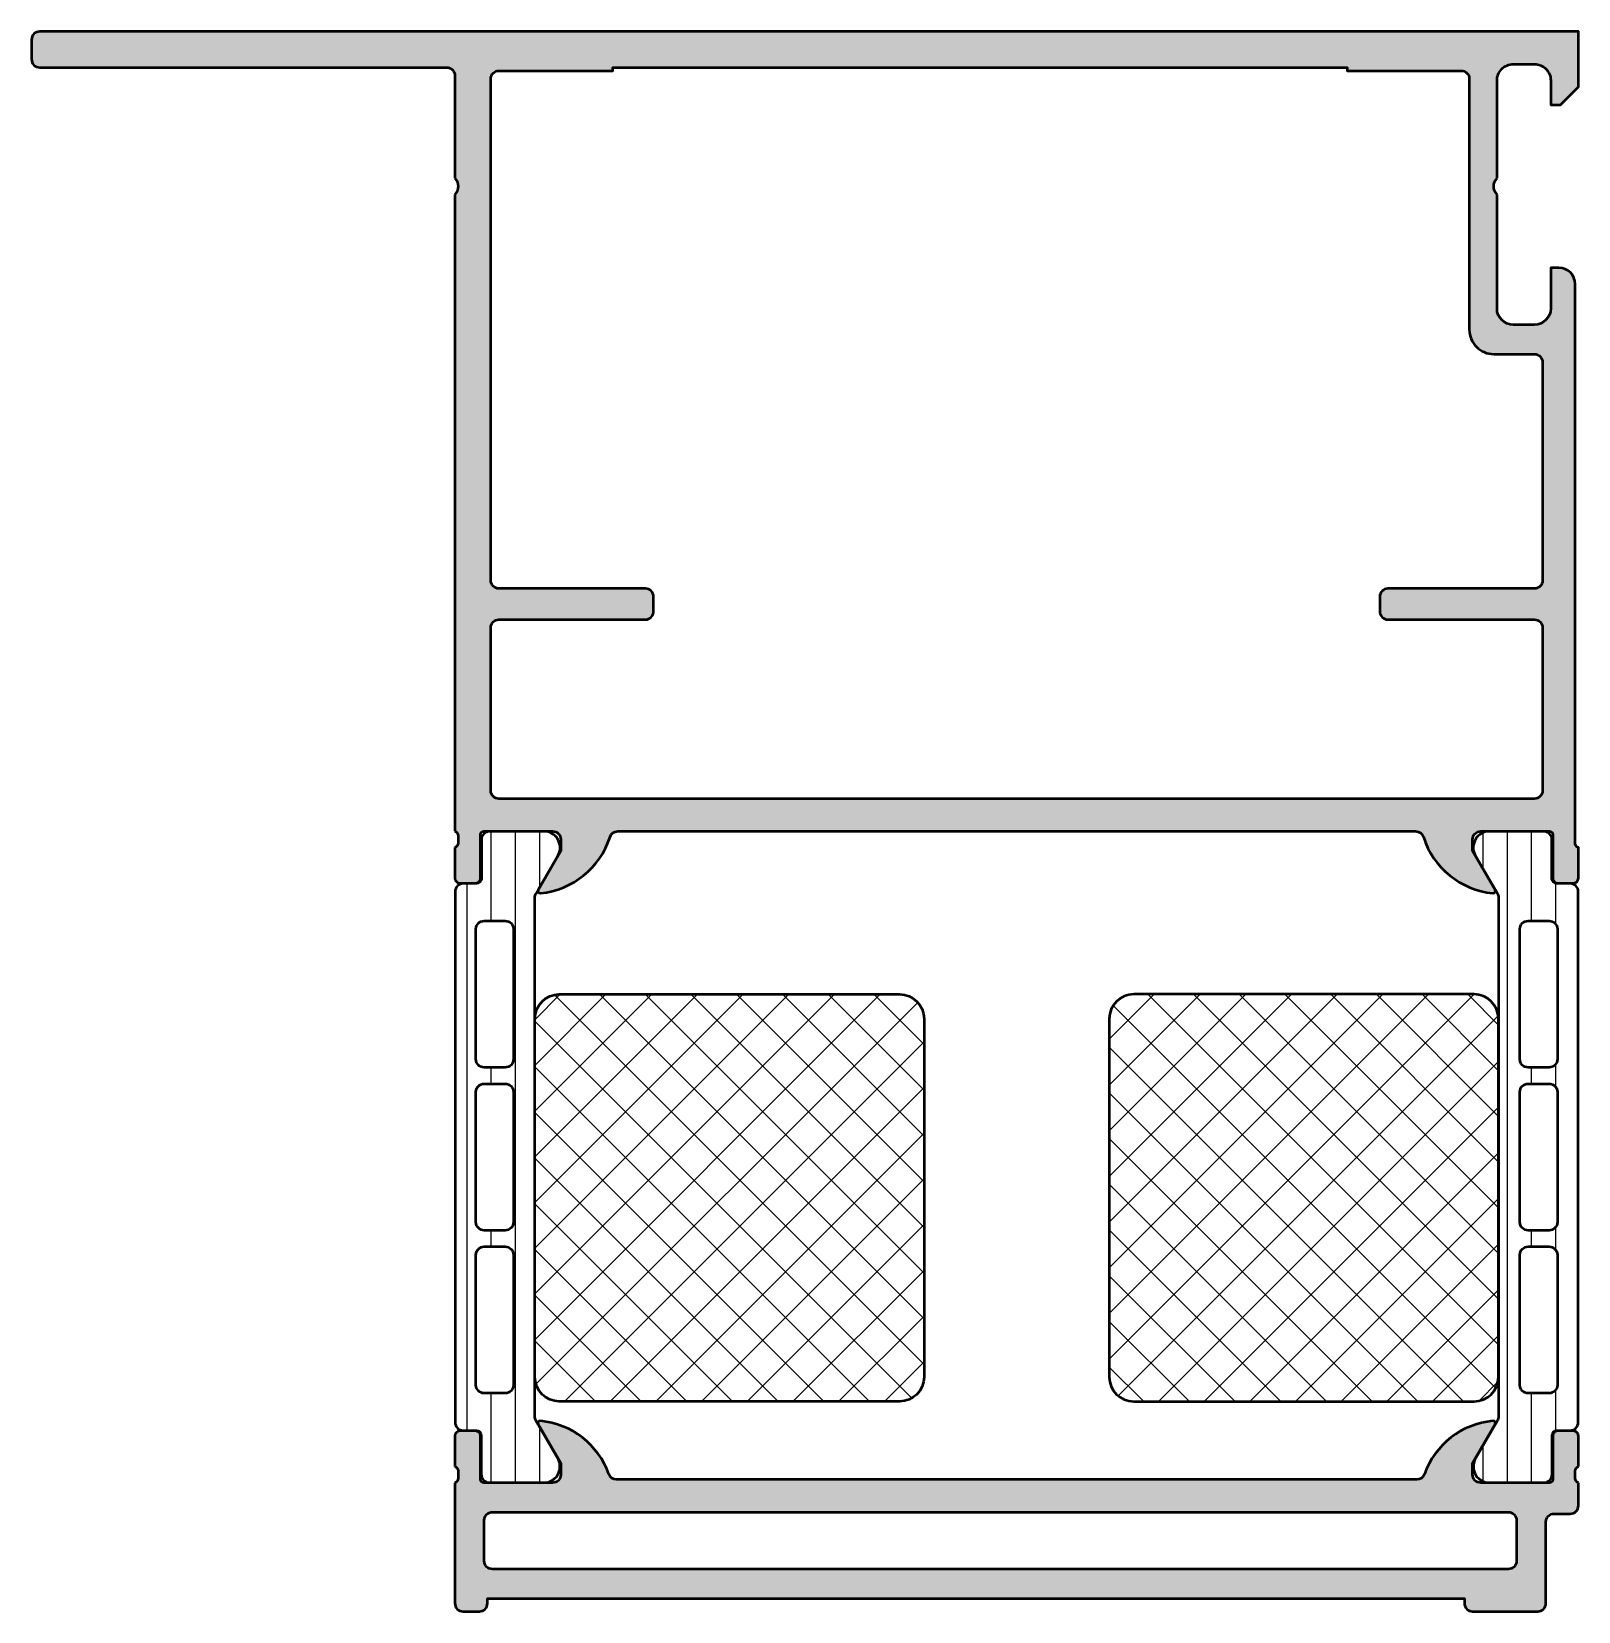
# Model space of a CAD drawing. Extents: x 0 to 95, y 3 to 100.
import ezdxf

# ---------------------------------------------------------------- set-up
doc = ezdxf.new("R2010")
doc.units = 0
for name, color, linetype, lineweight in [('0S-Alu contour', 7, 'Continuous', 50), ('0S-Alu hatch', 252, 'Continuous', 25), ('0S-Plastic contour', 254, 'Continuous', 50), ('0S-Plastic hatch', 253, 'Continuous', 25), ('0S-PT contour', 91, 'Continuous', 50), ('0S-PT hatch', 103, 'Continuous', 25)]:
    doc.layers.add(name, color=color, linetype=linetype, lineweight=lineweight)
pattern_1 = [(135, (0, 0), (-1.403165018917055, -1.403165018917055), []), (225, (0, 0), (1.403165018917055, -1.403165018917055), [])]
pattern_2 = [(90, (0, 0), (-1.4859, 0), [])]

# ---------------------------------------------------------------- blocks, each defined once
blk = doc.blocks.new('430600__A8E26D4E_2B8F_4D4B_A4E5_AAB7CC49E66D_')
at = {"layer": '0S-PT hatch'}
h = blk.add_hatch(dxfattribs=at)
h.set_pattern_fill('ANSI37', color=256, scale=0.625, angle=90, style=0)
h.set_pattern_definition(pattern_1)
edge = h.paths.add_edge_path()
edge.add_line((54.81017899553505, 39.38996714418883), (54.81017899553505, 17.38996714418883))
edge.add_ellipse((53.31017632030071, 17.38996981942316), major_axis=(-1.500002675236727, 0), ratio=1, start_angle=90.00010218624237, end_angle=179.9998978143151, ccw=False)
edge.add_line((53.31017899553505, 15.88996714418881), (32.41014657060829, 15.88996714418883))
edge.add_ellipse((32.41014708800713, 17.38996766158716), major_axis=(-1.500000517398423, 0), ratio=1, start_angle=1.9766288971823087e-05, end_angle=89.99998023682701, ccw=False)
edge.add_line((30.9101465706088, 17.38996714410675), (30.91014657060878, 39.38996714418883))
edge.add_ellipse((32.41014813193421, 39.38996558286341), major_axis=(-1.500001561326235, 0), ratio=1, start_angle=270.0000596381949, end_angle=359.9999403640483, ccw=False)
edge.add_line((32.41014657060829, 40.88996714418882), (53.31017899553505, 40.88996714418882))
edge.add_ellipse((53.3101752760929, 39.38996342474668), major_axis=(-1.500003719446759, 0), ratio=1, start_angle=180.0001420731681, end_angle=269.9998579281272, ccw=False)
at = {"layer": '0S-PT contour', "color": 7}
for points in [[(32.41014657060829, 40.88996714418882), (53.31017899553505, 40.88996714418882)], [(30.9101465706088, 17.38996714410675), (30.91014657060878, 39.38996714418883)], [(54.81017899553505, 39.38996714418883), (54.81017899553505, 17.38996714418883)], [(53.31017899553505, 15.88996714418881), (32.41014657060829, 15.88996714418883)]]:
    blk.add_lwpolyline(points, dxfattribs=at)
at = {"layer": '0S-PT contour', "color": 7, "extrusion": (0, 0, -1)}
for centre, radius, start, end in [((-32.41014813193421, 39.38996558286341), 1.500001561326235, 5.96359516822e-05, 89.9999403618051), ((-53.3101752760929, 39.38996342474668), 1.500003719446759, 90.0001420718728, 179.9998579268319), ((-32.41014708800713, 17.38996766158716), 1.500000517398423, 270.000019763173, 359.999980233711), ((-53.31017632030071, 17.38996981942316), 1.500002675236727, 180.000102185685, 269.9998978137576)]:
    blk.add_arc(centre, radius, start, end, dxfattribs=at)
blk = doc.blocks.new('430600__C18DCE26_B44D_4846_882F_9AAA7D631AA7_')
at = {"layer": '0S-PT hatch'}
h = blk.add_hatch(dxfattribs=at)
h.set_pattern_fill('ANSI37', color=256, scale=0.625, angle=90, style=0)
h.set_pattern_definition(pattern_1)
edge = h.paths.add_edge_path()
edge.add_line((66.18982100441737, 39.38997591196493), (66.18982100441737, 17.38997591196494))
edge.add_arc((67.68982367965172, 17.38997858719926), 1.500002675236741, 180.000102185685, 269.9998978137571)
edge.add_line((67.68982100441735, 15.88997591196491), (88.58985342934413, 15.88997591196494))
edge.add_arc((88.58985291194529, 17.38997642936328), 1.500000517398437, 270.0000197631733, 359.999980233711)
edge.add_line((90.08985342934363, 17.38997591188287), (90.08985342934363, 39.38997591196493))
edge.add_arc((88.5898518680182, 39.38997435063951), 1.500001561326245, 5.96359516822e-05, 89.99994036180456)
edge.add_line((88.58985342934413, 40.88997591196494), (67.68982100441735, 40.88997591196493))
edge.add_arc((67.68982472385952, 39.38997219252279), 1.500003719446759, 90.00014207187252, 179.9998579268319)
at = {"layer": '0S-PT contour', "color": 7}
for points in [[(88.58985342934413, 40.88997591196494), (67.68982100441735, 40.88997591196493)], [(66.18982100441737, 39.38997591196493), (66.18982100441737, 17.38997591196494)], [(90.08985342934363, 17.38997591188287), (90.08985342934363, 39.38997591196493)], [(67.68982100441735, 15.88997591196491), (88.58985342934413, 15.88997591196494)]]:
    blk.add_lwpolyline(points, dxfattribs=at)
for centre, radius, start, end in [((67.68982472385952, 39.38997219252279), 1.500003719446759, 90.00014207187252, 179.9998579268319), ((88.5898518680182, 39.38997435063951), 1.500001561326245, 5.96359516822e-05, 89.99994036180456), ((67.68982367965172, 17.38997858719926), 1.500002675236741, 180.000102185685, 269.9998978137571), ((88.58985291194529, 17.38997642936328), 1.500000517398437, 270.0000197631733, 359.999980233711)]:
    blk.add_arc(centre, radius, start, end, dxfattribs=at)
blk = doc.blocks.new('284257__8243804E_5146_432E_A30F_00C3943805B0___B3038595_5A23_4FE2_A05B_C9B2BAAF3AB6_')
at = {"layer": '0S-Plastic hatch'}
h = blk.add_hatch(dxfattribs=at)
h.set_pattern_fill('ANSI31', color=256, scale=0.4680000000000001, angle=45, style=0)
h.set_pattern_definition(pattern_2)
edge = h.paths.add_edge_path()
edge.add_ellipse((27.32273807480515, 47.98997014418882), major_axis=(-0.29999999999999, 0), ratio=1, start_angle=90.00000000000142, end_angle=180, ccw=False)
edge.add_line((27.32273807480516, 47.68997014418882), (26.50782207076672, 47.68997014418882))
edge.add_arc((26.50782207076672, 47.18997014418883), 0.4999999999999929, 90.00000000000081, 180.0000269581648)
edge.add_line((26.00782207076679, 47.18996990893447), (26.00783739905788, 14.60996390894806))
edge.add_arc((26.50783739905782, 14.60996414418882), 0.500000000000002, 180.0000269446418, 269.9999999999988)
edge.add_line((26.50783739905781, 14.10996414418882), (27.31816873239109, 14.10996414418882))
edge.add_ellipse((27.31816873239108, 13.80996414418881), major_axis=(-0.3000000000000114, 0), ratio=1, start_angle=180, end_angle=269.99999999999864, ccw=False)
edge.add_line((27.61816873239109, 13.80996414418881), (27.61783678199407, 11.40996576125248))
edge.add_arc((28.11783275943266, 11.40996312162738), 0.4999959774455549, 179.9996975182267, 270.0003024811851)
edge.add_line((28.11783539905773, 10.9099671441888), (31.59437689715725, 10.90996714418881))
edge.add_arc((31.45206624816589, 11.89978521891166), 0.9999960709244753, 278.1816080519003, 392.727016099841)
edge.add_line((32.29331889715723, 12.44042014418881), (30.9748491826706, 14.72407699093901))
edge.add_ellipse((31.40786189940136, 14.97407696523857), major_axis=(-0.5000000000003363, 0), ratio=1, start_angle=5.991033771124421e-05, end_angle=29.999996599322287, ccw=False)
edge.add_line((30.9078618994013, 14.97407644242224), (30.91243124181529, 46.82585784590763))
edge.add_ellipse((31.4124312418153, 46.82585732313895), major_axis=(-0.5000000000002875, 0), ratio=1, start_angle=330.0000034006565, end_angle=359.9999401018306, ccw=False)
edge.add_line((30.97941852508467, 47.07585729743864), (32.29788823957125, 49.3595141441888))
edge.add_arc((31.45663559057993, 49.90014906946599), 0.9999960709244682, 327.2729839001571, 441.818391948098)
edge.add_line((31.59894623957133, 50.88996714418883), (28.12240474147179, 50.88996714418883))
edge.add_arc((28.12240210184671, 50.38997116675023), 0.499995977445562, 89.99969751881291, 180.0003024817733)
edge.add_line((27.62240612440812, 50.38996852712004), (27.62273807480514, 47.98997014418882))
edge = h.paths.add_edge_path()
edge.add_line((29.59345504339487, 44.90053058544185), (29.59345504339487, 36.90054889633795))
edge.add_ellipse((29.09345868275155, 36.90054525698128), major_axis=(-0.4999963606565677, 0), ratio=1, start_angle=89.9995829574089, end_angle=180.0004170428646, ccw=False)
edge.add_line((29.09345504339487, 36.40054889633796), (27.79346093712698, 36.40054889633796))
edge.add_ellipse((27.79344436433017, 36.90054889815094), major_axis=(-0.500000002087643, 0), ratio=1, start_angle=0, end_angle=90.00189910261668, ccw=False)
edge.add_line((27.29344436224252, 36.90054889815094), (27.29344436224252, 44.90056110301997))
edge.add_ellipse((27.79342910345344, 44.90056110302517), major_axis=(-0.4999847412109091, 0), ratio=1, start_angle=270, end_angle=360, ccw=False)
edge.add_line((27.79342910345344, 45.40054584423608), (29.09343978460583, 45.4005458442361))
edge.add_ellipse((29.09343978460583, 44.90053058544705), major_axis=(-0.5000152587890412, 0), ratio=1, start_angle=180, end_angle=269.9999999999992, ccw=False)
edge = h.paths.add_edge_path()
edge.add_line((29.59345504339487, 34.90054889633277), (29.59345504339487, 26.89684201150465))
edge.add_ellipse((29.09345504339486, 26.89684201150985), major_axis=(-0.5000000000000107, 0), ratio=1, start_angle=90.00000000119331, end_angle=180, ccw=False)
edge.add_line((29.09345504340527, 26.39684201150984), (27.79344436225293, 26.39684201150982))
edge.add_ellipse((27.79344436224252, 26.89684201150982), major_axis=(-0.5, 0), ratio=1, start_angle=0, end_angle=90.0000000011924, ccw=False)
edge.add_line((27.29344436224252, 26.89684201150982), (27.29344436224252, 34.90054889633277))
edge.add_ellipse((27.79344436224253, 34.90054889633797), major_axis=(-0.5, 0), ratio=1, start_angle=270, end_angle=360, ccw=False)
edge.add_line((27.79344436224253, 35.40054889633797), (29.09345504339487, 35.40054889633797))
edge.add_ellipse((29.09345504339487, 34.90054889633797), major_axis=(-0.5, 0), ratio=1, start_angle=180, end_angle=270.0000000000008, ccw=False)
edge = h.paths.add_edge_path()
edge.add_line((29.59345504338447, 24.89684201150982), (29.59345504338447, 16.89684506362209))
edge.add_ellipse((29.0934586827411, 16.89684142426547), major_axis=(-0.4999963606566175, 0), ratio=1, start_angle=89.99958295741459, end_angle=180.0004170428646, ccw=False)
edge.add_line((29.09345504338446, 16.3968450636221), (27.79346093711658, 16.39684506362209))
edge.add_ellipse((27.79344436431976, 16.89684506543509), major_axis=(-0.50000000208765, 0), ratio=1, start_angle=0, end_angle=90.00189910261747, ccw=False)
edge.add_line((27.29344436223211, 16.89684506543509), (27.29344436223212, 24.89684201150462))
edge.add_ellipse((27.79344436438944, 24.89684200962717), major_axis=(-0.5000000021573144, 0), ratio=1, start_angle=269.9981009105036, end_angle=360, ccw=False)
edge.add_line((27.79346093707176, 25.39684201150982), (29.0934550433845, 25.39684201150985))
edge.add_ellipse((29.09345868274121, 24.89684565086658), major_axis=(-0.4999963606565109, 0), ratio=1, start_angle=179.9995829571355, end_angle=270.00041704259513, ccw=False)
at = {"layer": '0S-Alu contour', "color": 7}
for points in [[(27.29344436224252, 36.90054889815094), (27.29344436224252, 44.90056110301997)], [(27.79342910345344, 45.40054584423608), (29.09343978460583, 45.4005458442361)], [(29.59345504339487, 44.90053058544185), (29.59345504339487, 36.90054889633795)], [(29.09345504339487, 36.40054889633796), (27.79346093712698, 36.40054889633796)], [(27.79344436224253, 35.40054889633797), (29.09345504339487, 35.40054889633797)], [(27.29344436224252, 26.89684201150982), (27.29344436224252, 34.90054889633277)], [(29.59345504339487, 34.90054889633277), (29.59345504339487, 26.89684201150465)], [(29.09345504340527, 26.39684201150984), (27.79344436225293, 26.39684201150982)], [(27.79346093707176, 25.39684201150982), (29.0934550433845, 25.39684201150985)], [(27.29344436223211, 16.89684506543509), (27.29344436223212, 24.89684201150462)], [(29.59345504338447, 24.89684201150982), (29.59345504338447, 16.89684506362209)], [(29.09345504338446, 16.3968450636221), (27.79346093711658, 16.39684506362209)]]:
    blk.add_lwpolyline(points, dxfattribs=at)
at = {"layer": '0S-Alu contour', "color": 7, "extrusion": (0, 0, -1)}
for centre, radius, start, end in [((-27.79342910345344, 44.90056110302517), 0.4999847412109091, 0, 90), ((-29.09343978460583, 44.90053058544705), 0.5000152587890412, 90.00000000000081, 180), ((-27.79344436433017, 36.90054889815094), 0.500000002087643, 269.9981008973833, 0), ((-29.09345868275155, 36.90054525698128), 0.4999963606565677, 179.9995829571354, 270.0004170425911), ((-27.79344436224253, 34.90054889633797), 0.5, 0, 90), ((-29.09345504339487, 34.90054889633797), 0.5, 89.9999999999992, 180), ((-27.79344436224252, 26.89684201150982), 0.5, 269.9999999988076, 0), ((-29.09345504339486, 26.89684201150985), 0.5000000000000107, 180, 269.9999999988067), ((-27.79344436438944, 24.89684200962717), 0.5000000021573144, 0, 90.00189908949643), ((-29.09345868274121, 24.89684565086658), 0.4999963606565109, 89.9995829574049, 180.0004170428646), ((-27.79344436431976, 16.89684506543509), 0.50000000208765, 269.9981008973825, 0), ((-29.0934586827411, 16.89684142426547), 0.4999963606566175, 179.9995829571354, 270.0004170425854)]:
    blk.add_arc(centre, radius, start, end, dxfattribs=at)
at = {"layer": '0S-Plastic contour', "color": 7}
for points in [[(31.59894623957133, 50.88996714418883), (28.12240474147179, 50.88996714418883)], [(27.62240612440812, 50.38996852712004), (27.62273807480514, 47.98997014418882)], [(30.97941852508467, 47.07585729743864), (32.29788823957125, 49.3595141441888)], [(27.32273807480516, 47.68997014418882), (26.50782207076672, 47.68997014418882)], [(26.00782207076679, 47.18996990893447), (26.00783739905788, 14.60996390894806)], [(30.9078618994013, 14.97407644242224), (30.91243124181529, 46.82585784590763)], [(32.29331889715723, 12.44042014418881), (30.9748491826706, 14.72407699093901)], [(26.50783739905781, 14.10996414418882), (27.31816873239109, 14.10996414418882)], [(27.61816873239109, 13.80996414418881), (27.61783678199407, 11.40996576125248)], [(28.11783539905773, 10.9099671441888), (31.59437689715725, 10.90996714418881)]]:
    blk.add_lwpolyline(points, dxfattribs=at)
for centre, radius, start, end in [((28.12240210184671, 50.38997116675023), 0.499995977445562, 89.99969751881291, 180.0003024817733), ((31.45663559057993, 49.90014906946599), 0.9999960709244682, 327.2729839001571, 81.81839194809803), ((26.50782207076672, 47.18997014418883), 0.4999999999999929, 90.00000000000081, 180.0000269581648), ((26.50783739905782, 14.60996414418882), 0.500000000000002, 180.0000269446418, 269.9999999999988), ((31.45206624816589, 11.89978521891166), 0.9999960709244753, 278.1816080519003, 32.72701609984097), ((28.11783275943266, 11.40996312162738), 0.4999959774455549, 179.9996975182267, 270.0003024811851)]:
    blk.add_arc(centre, radius, start, end, dxfattribs=at)
at = {"layer": '0S-Plastic contour', "color": 7, "extrusion": (0, 0, -1)}
for centre, radius, start, end in [((-27.32273807480515, 47.98997014418882), 0.29999999999999, 180, 269.9999999999986), ((-31.4124312418153, 46.82585732313895), 0.5000000000002875, 5.98981694121e-05, 29.99999659934351), ((-31.40786189940136, 14.97407696523857), 0.5000000000003363, 330.0000034006777, 359.9999400896623), ((-27.31816873239108, 13.80996414418881), 0.3000000000000114, 90.00000000000136, 180)]:
    blk.add_arc(centre, radius, start, end, dxfattribs=at)
blk = doc.blocks.new('284257__FB9A5DB8_15C2_4BDE_879E_2BC329436DF5___D63FB8DF_1B09_440E_AAFC_EBD1663810C8_')
at = {"layer": '0S-Plastic hatch'}
h = blk.add_hatch(dxfattribs=at)
h.set_pattern_fill('ANSI31', color=256, scale=0.4680000000000001, angle=45, style=0)
h.set_pattern_definition(pattern_2)
edge = h.paths.add_edge_path()
edge.add_line((90.08756875813714, 46.82586661368374), (90.09213810055113, 14.97408521024616))
edge.add_ellipse((89.5921381005114, 14.97408573302812), major_axis=(-0.5000000000399926, 0), ratio=1, start_angle=150.0000034016149, end_angle=179.9999401018306, ccw=False)
edge.add_line((90.0251508172806, 14.72408575871582), (88.70668110279519, 12.44042891196493))
edge.add_arc((89.54793375178657, 11.89979398668778), 0.9999960709245058, 147.2729839001608, 261.8183919480979)
edge.add_line((89.40562310279518, 10.90997591196491), (92.8821646008947, 10.90997591196492))
edge.add_arc((92.88216724051975, 11.40997188940353), 0.4999959774455833, 269.9996975188166, 360.0003024805684)
edge.add_line((93.38216321795836, 11.40997452902322), (93.38183126756132, 13.8099729119649))
edge.add_ellipse((93.68183126756134, 13.8099729119649), major_axis=(-0.3000000000000256, 0), ratio=1, start_angle=270.00000000000273, end_angle=360, ccw=False)
edge.add_line((93.68183126756134, 14.10997291196493), (94.4921626008946, 14.10997291196493))
edge.add_arc((94.49216260089462, 14.60997291196489), 0.4999999999999574, 269.9999999999984, 359.9999730418352)
edge.add_line((94.99216260089452, 14.60997267671052), (94.99217792918564, 47.18997867672417))
edge.add_arc((94.49217792918571, 47.18997891196496), 0.4999999999999843, 359.9999730418352, 450)
edge.add_line((94.49217792918571, 47.68997891196495), (93.67726192514726, 47.68997891196494))
edge.add_ellipse((93.67726192514728, 47.98997891196495), major_axis=(-0.3000000000000114, 0), ratio=1, start_angle=0, end_angle=89.9999999999946, ccw=False)
edge.add_line((93.37726192514727, 47.98997891196495), (93.3775938755443, 50.38997729490127))
edge.add_arc((92.87759789810563, 50.3899799345263), 0.4999959774456401, 359.9996975182267, 450.0003024811785)
edge.add_line((92.87759525848062, 50.88997591196497), (89.40105376038109, 50.88997591196493))
edge.add_arc((89.54336440937244, 49.90015783724214), 0.999996070924425, 98.18160805190026, 212.7270160998466)
edge.add_line((88.70211176038121, 49.35952291196493), (90.02058147486775, 47.07586606521474))
edge.add_ellipse((89.58756875802518, 46.82586609088841), major_axis=(-0.5000000001105515, 0), ratio=1, start_angle=180.0000599103377, end_angle=209.9999965955742, ccw=False)
edge = h.paths.add_edge_path()
edge.add_line((93.7065556377099, 44.90056987079608), (93.7065556377099, 36.90055766410893))
edge.add_ellipse((93.20655563562224, 36.90055766592711), major_axis=(-0.5000000020876599, 0), ratio=1, start_angle=89.99810089738872, end_angle=180, ccw=False)
edge.add_line((93.20653906282547, 36.40055766411411), (91.90654495655754, 36.40055766411407))
edge.add_ellipse((91.90654131720085, 36.90055402475739), major_axis=(-0.4999963606565677, 0), ratio=1, start_angle=-0.000417042864683026, end_angle=90.00041704259269, ccw=False)
edge.add_line((91.40654495655754, 36.90055766411646), (91.40654495655755, 44.90053935321795))
edge.add_ellipse((91.90656021534662, 44.90053935322311), major_axis=(-0.5000152587890767, 0), ratio=1, start_angle=270.0000000000049, end_angle=360, ccw=False)
edge.add_line((91.90656021534659, 45.40055461201219), (93.20657089649897, 45.40055461201219))
edge.add_ellipse((93.20657089649904, 44.90056987080132), major_axis=(-0.4999847412108736, 0), ratio=1, start_angle=180, end_angle=270.0000000000049, ccw=False)
edge = h.paths.add_edge_path()
edge.add_line((93.7065556377099, 34.90055766410887), (93.7065556377099, 26.89685077928073))
edge.add_ellipse((93.20655563770991, 26.89685077928593), major_axis=(-0.4999999999999858, 0), ratio=1, start_angle=89.9999999988064, end_angle=180, ccw=False)
edge.add_line((93.2065556376995, 26.39685077928594), (91.90654495654715, 26.39685077928593))
edge.add_ellipse((91.90654495655752, 26.89685077928594), major_axis=(-0.5000000000000142, 0), ratio=1, start_angle=0, end_angle=89.99999999881118, ccw=False)
edge.add_line((91.4065449565575, 26.89685077928594), (91.40654495655755, 34.90055766410887))
edge.add_ellipse((91.90654495655755, 34.90055766411405), major_axis=(-0.5000000000000142, 0), ratio=1, start_angle=270.00000000000165, end_angle=360, ccw=False)
edge.add_line((91.90654495655754, 35.40055766411406), (93.20655563770988, 35.40055766411408))
edge.add_ellipse((93.20655563770988, 34.90055766411406), major_axis=(-0.5000000000000142, 0), ratio=1, start_angle=180, end_angle=269.9999999999984, ccw=False)
edge = h.paths.add_edge_path()
edge.add_line((93.70655563772031, 24.89685077928073), (93.70655563772031, 16.89685383139306))
edge.add_ellipse((93.20655563563263, 16.89685383321125), major_axis=(-0.5000000020876741, 0), ratio=1, start_angle=89.99810089738708, end_angle=180, ccw=False)
edge.add_line((93.20653906283584, 16.39685383139823), (91.90654495656796, 16.3968538313982))
edge.add_ellipse((91.90654131721134, 16.89685019204158), major_axis=(-0.4999963606566246, 0), ratio=1, start_angle=-0.000417042864683026, end_angle=90.0004170425845, ccw=False)
edge.add_line((91.40654495656796, 16.89685383140065), (91.40654495656796, 24.89685077928593))
edge.add_ellipse((91.9065413172112, 24.89685441864273), major_axis=(-0.4999963606564825, 0), ratio=1, start_angle=-90.00041704259752, end_angle=0.00041704286462618256, ccw=False)
edge.add_line((91.90654495656791, 25.39685077928597), (93.20653906288067, 25.39685077928593))
edge.add_ellipse((93.20655563556298, 24.89685077740326), major_axis=(-0.500000002157322, 0), ratio=1, start_angle=180, end_angle=270.0018990894956, ccw=False)
at = {"layer": '0S-Alu contour', "color": 7}
for points in [[(91.40654495655754, 36.90055766411646), (91.40654495655755, 44.90053935321795)], [(91.90656021534659, 45.40055461201219), (93.20657089649897, 45.40055461201219)], [(93.7065556377099, 44.90056987079608), (93.7065556377099, 36.90055766410893)], [(93.20653906282547, 36.40055766411411), (91.90654495655754, 36.40055766411407)], [(91.90654495655754, 35.40055766411406), (93.20655563770988, 35.40055766411408)], [(91.4065449565575, 26.89685077928594), (91.40654495655755, 34.90055766410887)], [(93.7065556377099, 34.90055766410887), (93.7065556377099, 26.89685077928073)], [(93.2065556376995, 26.39685077928594), (91.90654495654715, 26.39685077928593)], [(91.90654495656791, 25.39685077928597), (93.20653906288067, 25.39685077928593)], [(91.40654495656796, 16.89685383140065), (91.40654495656796, 24.89685077928593)], [(93.70655563772031, 24.89685077928073), (93.70655563772031, 16.89685383139306)], [(93.20653906283584, 16.39685383139823), (91.90654495656796, 16.3968538313982)]]:
    blk.add_lwpolyline(points, dxfattribs=at)
at = {"layer": '0S-Alu contour', "color": 7, "extrusion": (0, 0, -1)}
for centre, radius, start, end in [((-91.90656021534662, 44.90053935322311), 0.5000152587890767, 0, 89.99999999999511), ((-93.20657089649904, 44.90056987080132), 0.4999847412108736, 89.99999999999511, 180), ((-91.90654131720085, 36.90055402475739), 0.4999963606565677, 269.9995829574073, 0.0004170428646345), ((-93.20655563562224, 36.90055766592711), 0.5000000020876599, 180, 270.0018991026114), ((-91.90654495655755, 34.90055766411405), 0.5000000000000142, 0, 89.99999999999837), ((-93.20655563770988, 34.90055766411406), 0.5000000000000142, 90.0000000000016, 180), ((-91.90654495655752, 26.89685077928594), 0.5000000000000142, 270.0000000011888, 0), ((-93.20655563770991, 26.89685077928593), 0.4999999999999858, 180, 270.0000000011936), ((-91.9065413172112, 24.89685441864273), 0.4999963606564825, 359.9995829571354, 90.00041704259755), ((-93.20655563556298, 24.89685077740326), 0.500000002157322, 89.9981009105044, 180), ((-91.90654131721134, 16.89685019204158), 0.4999963606566246, 269.9995829574155, 0.0004170428646345), ((-93.20655563563263, 16.89685383321125), 0.5000000020876741, 180, 270.001899102613)]:
    blk.add_arc(centre, radius, start, end, dxfattribs=at)
at = {"layer": '0S-Plastic contour', "color": 7}
for points in [[(92.87759525848062, 50.88997591196497), (89.40105376038109, 50.88997591196493)], [(93.37726192514727, 47.98997891196495), (93.3775938755443, 50.38997729490127)], [(88.70211176038121, 49.35952291196493), (90.02058147486775, 47.07586606521474)], [(94.49217792918571, 47.68997891196495), (93.67726192514726, 47.68997891196494)], [(90.08756875813714, 46.82586661368374), (90.09213810055113, 14.97408521024616)], [(94.99216260089452, 14.60997267671052), (94.99217792918564, 47.18997867672417)], [(90.0251508172806, 14.72408575871582), (88.70668110279519, 12.44042891196493)], [(93.38216321795836, 11.40997452902322), (93.38183126756132, 13.8099729119649)], [(93.68183126756134, 14.10997291196493), (94.4921626008946, 14.10997291196493)], [(89.40562310279518, 10.90997591196491), (92.8821646008947, 10.90997591196492)]]:
    blk.add_lwpolyline(points, dxfattribs=at)
for centre, radius, start, end in [((89.54336440937244, 49.90015783724214), 0.999996070924425, 98.18160805190026, 212.7270160998466), ((92.87759789810563, 50.3899799345263), 0.4999959774456401, 359.9996975182267, 90.00030248117855), ((94.49217792918571, 47.18997891196496), 0.4999999999999843, 359.9999730418352, 90), ((94.49216260089462, 14.60997291196489), 0.4999999999999574, 269.9999999999984, 359.9999730418352), ((89.54793375178657, 11.89979398668778), 0.9999960709245058, 147.2729839001608, 261.8183919480979), ((92.88216724051975, 11.40997188940353), 0.4999959774455833, 269.9996975188166, 0.0003024805683979)]:
    blk.add_arc(centre, radius, start, end, dxfattribs=at)
at = {"layer": '0S-Plastic contour', "color": 7, "extrusion": (0, 0, -1)}
for centre, radius, start, end in [((-93.67726192514728, 47.98997891196495), 0.3000000000000114, 270.0000000000054, 0), ((-89.58756875802518, 46.82586609088841), 0.5000000001105515, 150.0000034044258, 179.9999400896623), ((-89.5921381005114, 14.97408573302812), 0.5000000000399926, 180.0000598981694, 209.9999965983851), ((-93.68183126756134, 13.8099729119649), 0.3000000000000256, 0, 89.99999999999729)]:
    blk.add_arc(centre, radius, start, end, dxfattribs=at)
blk = doc.blocks.new('430140__F34BA548_09D2_4F9F_92AA_DC792270B126_')
at = {"layer": '0S-Alu hatch'}
h = blk.add_hatch(color=256, dxfattribs=at)
edge = h.paths.add_edge_path()
edge.add_line((4.05273460728e-05, 99.50000000000024), (4.05273460728e-05, 98.30000305175798))
edge.add_arc((0.500017463963772, 98.2999799883757), 0.4999769371496433, 179.9973570092577, 270.002642990845)
edge.add_line((0.5000405273460725, 97.80000305175798), (25.50004052729843, 97.7999762994624))
edge.add_ellipse((25.49998542374232, 97.29992119590626), major_axis=(-0.5000551065922032, 0), ratio=1, start_angle=180.0063137065699, end_angle=269.9936862934387, ccw=False)
edge.add_line((26.00004052729846, 97.29997629946244), (26.00004052729844, 90.99997324769151))
edge.add_ellipse((25.47491821633502, 90.49997324769151), major_axis=(-0.7250885749145192, 0), ratio=1, start_angle=136.4038464693335, end_angle=223.5961535306667, ccw=False)
edge.add_line((26.00004052729844, 89.99997324769151), (26.00004052729754, 50.90015270223609))
edge.add_ellipse((25.92117350497983, 50.63260945682318), major_axis=(-0.2789254297753041, 0), ratio=1, start_angle=178.8375208357023, end_angle=253.5754143680403, ccw=False)
edge.add_line((26.20004152729836, 50.62695070223487), (26.20004152729837, 50.17335670223502))
edge.add_ellipse((25.92117343165519, 50.16769604275787), major_axis=(-0.2789255417371595, 0), ratio=1, start_angle=106.4245945553711, end_angle=181.1628700729054, ccw=False)
edge.add_line((26.00004052729844, 49.90015270223494), (26.00004052729844, 48.02014170222658))
edge.add_arc((26.30004052729864, 48.02014170222657), 0.3000000000001961, 180, 269.9999999999973)
edge.add_line((26.30004052729862, 47.72014170222638), (27.28001484634082, 47.72014170222639))
edge.add_arc((27.28001484634092, 48.02014170222666), 0.3000000000002814, 269.999999999981, 360)
edge.add_line((27.5800148463412, 48.02014170222666), (27.5800148463412, 50.7001527022349))
edge.add_ellipse((27.78001484634116, 50.700152702235), major_axis=(-0.1999999999999602, 0), ratio=1, start_angle=270.0000000000366, end_angle=360, ccw=False)
edge.add_line((27.78001484634103, 50.90015270223496), (32.00004052729831, 50.90015270223495))
edge.add_ellipse((32.00004052729833, 50.40015270223494), major_axis=(-0.5000000000000071, 0), ratio=1, start_angle=180, end_angle=270.00000000000165, ccw=False)
edge.add_line((32.50004052729833, 50.40015270223494), (32.50004052729832, 49.70015270223491))
edge.add_line((32.50004052729832, 49.70015270223491), (31.11854506967596, 47.30733237920734))
edge.add_arc((31.23816031194655, 47.23827248688328), 0.1381197846481932, 150.0000000000161, 275.62257755081)
edge.add_arc((30.76181728612352, 52.07676156408639), 5.000000000003566, 275.6225775508006, 342.2515836439353)
edge.add_ellipse((36.0000405272976, 50.40015270223813), major_axis=(-0.499999999996828, 0), ratio=1, start_angle=269.99999999990473, end_angle=342.25158364383594, ccw=False)
edge.add_line((36.00004052729843, 50.90015270223496), (84.99988250872104, 50.9001794545307))
edge.add_ellipse((84.9998825087208, 50.40017945453079), major_axis=(-0.4999999999999148, 0), ratio=1, start_angle=197.7484163560419, end_angle=269.9999999999723, ccw=False)
edge.add_arc((90.23810574989477, 52.07678831637839), 5.000000000000182, 197.7484163560701, 264.3774224492066)
edge.add_arc((89.76176272407274, 47.23829923917871), 0.1381197846483094, 264.3774224491762, 390.0000000000114)
edge.add_line((89.88137796634338, 47.30735913150288), (88.49988250872104, 49.70017945453044))
edge.add_line((88.49988250872104, 49.70017945453044), (88.49988250872104, 50.40017945453069))
edge.add_ellipse((88.99988250872103, 50.4001794545307), major_axis=(-0.5, 0), ratio=1, start_angle=270, end_angle=360, ccw=False)
edge.add_line((88.99988250872103, 50.9001794545307), (93.219908189678, 50.90017945453047))
edge.add_ellipse((93.21990818967824, 50.70017945453043), major_axis=(-0.2000000000000384, 0), ratio=1, start_angle=180, end_angle=270.00000000006924, ccw=False)
edge.add_line((93.41990818967827, 50.70017945453043), (93.41990818967827, 48.02016845452209))
edge.add_line((93.41990818967827, 48.02016845452209), (93.43013044179168, 47.94252274099067))
edge.add_line((93.43013044179168, 47.94252274099067), (93.460100568543, 47.8701684545211))
edge.add_line((93.460100568543, 47.8701684545211), (93.50777615532265, 47.80803642016559))
edge.add_line((93.50777615532265, 47.80803642016559), (93.56990818967834, 47.76036083338571))
edge.add_line((93.56990818967834, 47.76036083338571), (93.64226247614752, 47.73039070663464))
edge.add_line((93.64226247614752, 47.73039070663464), (93.71990818967669, 47.7201684545219))
edge.add_line((93.71990818967669, 47.7201684545219), (94.6998825087199, 47.72016845452168))
edge.add_line((94.6998825087199, 47.72016845452168), (94.76663878890656, 47.7276900808668))
edge.add_line((94.76663878890656, 47.7276900808668), (94.83004763045678, 47.74987779415101))
edge.add_line((94.83004763045678, 47.74987779415101), (94.88692944927818, 47.78561900978121))
edge.add_line((94.88692944927818, 47.78561900978121), (94.9344319534615, 47.83312151396379))
edge.add_line((94.9344319534615, 47.83312151396379), (94.97017316909216, 47.89000333278639))
edge.add_line((94.97017316909216, 47.89000333278639), (94.99236088237522, 47.95341217433501))
edge.add_line((94.99236088237522, 47.95341217433501), (94.99988250872104, 48.02016845452415))
edge.add_line((94.99988250872104, 48.02016845452415), (94.99988250872082, 49.90017945453047))
edge.add_line((94.99988250872082, 49.90017945453047), (94.9335420366318, 49.92957531951269))
edge.add_line((94.9335420366318, 49.92957531951269), (94.8770286673713, 49.97508811122981))
edge.add_line((94.8770286673713, 49.97508811122981), (94.83416701352314, 50.03363769487197))
edge.add_line((94.83416701352314, 50.03363769487197), (94.80785779084692, 50.10126165450794))
edge.add_line((94.80785779084692, 50.10126165450794), (94.79988150872089, 50.17338345453102))
edge.add_line((94.79988150872089, 50.17338345453102), (94.79987792968755, 84.49999999998685))
edge.add_arc((93.79987792968743, 84.4999999999869), 1.000000000000142, 0, 89.99999999999186)
edge.add_line((93.79987792968757, 85.49999999998703), (93.29987792968736, 85.49999999998693))
edge.add_line((93.29987792968736, 85.49999999998693), (93.29987792968736, 82.99999999998698))
edge.add_ellipse((92.29987792968733, 82.99999999998695), major_axis=(-1.000000000000014, 0), ratio=1, start_angle=90.0000000000008, end_angle=180, ccw=False)
edge.add_line((92.29987792968733, 81.99999999998693), (90.99987792968693, 81.99999999998704))
edge.add_ellipse((90.999877929687, 82.99999999998687), major_axis=(-0.9999999999998436, 0), ratio=1, start_angle=0, end_angle=89.99999999999591, ccw=False)
edge.add_line((89.99987792968714, 82.99999999998687), (89.99987792968714, 89.99999999998705))
edge.add_ellipse((90.52487792968714, 90.49999999998703), major_axis=(-0.7249999999999835, 0), ratio=1, start_angle=-43.60281897270488, end_angle=43.602818972704824, ccw=False)
edge.add_line((89.99987792968714, 90.99999999998704), (89.99987792968714, 96.99999999998704))
edge.add_ellipse((90.99987792968736, 96.99999999998674), major_axis=(-1.000000000000198, 0), ratio=1, start_angle=269.9999999999854, end_angle=360, ccw=False)
edge.add_line((90.99987792968761, 97.99999999998695), (92.29987792968733, 97.99999999998703))
edge.add_ellipse((92.2998779296874, 96.99999999998688), major_axis=(-1.00000000000017, 0), ratio=1, start_angle=180, end_angle=270.00000000000324, ccw=False)
edge.add_line((93.29987792968755, 96.99999999998688), (93.29987792968755, 95.49999999998703))
edge.add_line((93.29987792968755, 95.49999999998703), (93.8998779296877, 95.49999999998693))
edge.add_line((93.8998779296877, 95.49999999998693), (94.99987792968784, 96.59999999998706))
edge.add_line((94.99987792968784, 96.59999999998706), (94.99987792968761, 100))
edge.add_line((94.99987792968761, 100), (0.5000405273460728, 100.0000000000001))
edge.add_arc((0.5000330926952757, 99.50000743465091), 0.4999925654044776, 89.99914803910632, 180.0008519608678)
edge = h.paths.add_edge_path()
edge.add_line((28.20003112640916, 66.30000035078207), (28.20005273432969, 97.0999717218258))
edge.add_ellipse((28.70004277219775, 97.09998168395772), major_axis=(-0.4999900379673054, 0), ratio=1, start_angle=-90.00114159897731, end_angle=0.0011415991285730342, ccw=False)
edge.add_line((28.7000527343297, 97.5999717218258), (35.70005273432968, 97.59997172182574))
edge.add_line((35.70005273432968, 97.59997172182574), (35.70005273432968, 97.79994191777229))
edge.add_line((35.70005273432968, 97.79994191777229), (80.79988315284356, 97.79996867006786))
edge.add_line((80.79988315284356, 97.79996867006786), (80.79988315284356, 97.59997172182574))
edge.add_line((80.79988315284356, 97.59997172182574), (87.79988250732372, 97.59997172182574))
edge.add_ellipse((87.79988250732372, 97.09997172182575), major_axis=(-0.5, 0), ratio=1, start_angle=180, end_angle=270, ccw=False)
edge.add_line((88.29988250732372, 97.09997172182565), (88.29988250732104, 81.69999999998699))
edge.add_arc((89.799882507321, 81.69999999998699), 1.499999999999943, 180, 270.0000000000033)
edge.add_line((89.79988250732109, 80.19999999998704), (92.29988250425771, 80.19999999998693))
edge.add_ellipse((92.29988250425771, 79.69999999998694), major_axis=(-0.5, 0), ratio=1, start_angle=180, end_angle=270, ccw=False)
edge.add_line((92.79988250425772, 79.70000000005547), (92.79988250609397, 66.3000000000038))
edge.add_ellipse((92.29988250609398, 66.3000000000038), major_axis=(-0.5, 0), ratio=1, start_angle=90, end_angle=180, ccw=False)
edge.add_line((92.29988250609398, 65.8000000000038), (83.2998825061624, 65.8000000000038))
edge.add_arc((83.29988250616242, 65.3000000000038), 0.5, 90.0000000000016, 180)
edge.add_line((82.7998825061624, 65.30000000000376), (82.7998825061624, 64.40000000007232))
edge.add_arc((83.29988250616242, 64.40000000007232), 0.5, 180, 270.0000000078507)
edge.add_line((83.29988250623094, 63.90000000007233), (92.29988250642302, 63.90000000130561))
edge.add_ellipse((92.29988250649156, 63.40000000130562), major_axis=(-0.5, 0), ratio=1, start_angle=180, end_angle=270.00000000785235, ccw=False)
edge.add_line((92.79988250649154, 63.40000000137411), (92.79988250786164, 53.40019085947139))
edge.add_ellipse((92.29988250786162, 53.40019085947139), major_axis=(-0.5000000000000142, 0), ratio=1, start_angle=90.00003090321297, end_angle=180, ccw=False)
edge.add_line((92.29988277754303, 52.90019085947144), (28.70002234612119, 52.9001565560736))
edge.add_ellipse((28.70002207644377, 53.40014911968359), major_axis=(-0.4999925636100588, 0), ratio=1, start_angle=-4.0199957311415346e-05, end_angle=90.00003090321502, ccw=False)
edge.add_line((28.20002951283384, 53.40014947045663), (28.20002951283382, 63.40000666479144))
edge.add_ellipse((28.70002951283385, 63.40000666479144), major_axis=(-0.5000000000000285, 0), ratio=1, start_angle=269.99995980377497, end_angle=360, ccw=False)
edge.add_line((28.70002986361209, 63.90000666479135), (37.70003042485237, 63.90000035078234))
edge.add_arc((37.7000307756306, 64.4000003507822), 0.499999999999988, 269.999959803775, 360)
edge.add_line((38.2000307756306, 64.40000035078224), (38.20003077563059, 65.30000000000382))
edge.add_arc((37.70003077563059, 65.30000000000382), 0.4999999999999929, 0, 90.0000000000016)
edge.add_line((37.70003077563058, 65.8000000000038), (28.70003112640907, 65.80000000000379))
edge.add_ellipse((28.70003112640907, 66.30000000000382), major_axis=(-0.5000000000000285, 0), ratio=1, start_angle=-4.0190889990299183e-05, end_angle=90, ccw=False)
at = {"layer": '0S-Alu contour', "color": 7}
for points in [[(93.29987792968755, 96.99999999998688), (93.29987792968755, 95.49999999998703), (93.8998779296877, 95.49999999998693), (94.99987792968784, 96.59999999998706), (94.99987792968761, 100), (0.5000405273460728, 100.0000000000001)], [(4.05273460728e-05, 99.50000000000024), (4.05273460728e-05, 98.30000305175798)], [(90.99987792968761, 97.99999999998695), (92.29987792968733, 97.99999999998703)], [(0.5000405273460725, 97.80000305175798), (25.50004052729843, 97.7999762994624)], [(26.00004052729846, 97.29997629946244), (26.00004052729844, 90.99997324769151)], [(28.20003112640916, 66.30000035078207), (28.20005273432969, 97.0999717218258)], [(28.7000527343297, 97.5999717218258), (35.70005273432968, 97.59997172182574), (35.70005273432968, 97.79994191777229), (80.79988315284356, 97.79996867006786), (80.79988315284356, 97.59997172182574), (87.79988250732372, 97.59997172182574)], [(88.29988250732372, 97.09997172182565), (88.29988250732104, 81.69999999998699)], [(89.99987792968714, 90.99999999998704), (89.99987792968714, 96.99999999998704)], [(26.00004052729844, 89.99997324769151), (26.00004052729754, 50.90015270223609)], [(89.99987792968714, 82.99999999998687), (89.99987792968714, 89.99999999998705)], [(93.79987792968757, 85.49999999998703), (93.29987792968736, 85.49999999998693), (93.29987792968736, 82.99999999998698)], [(93.41990818967827, 50.70017945453043), (93.41990818967827, 48.02016845452209), (93.43013044179168, 47.94252274099067), (93.460100568543, 47.8701684545211), (93.50777615532265, 47.80803642016559), (93.56990818967834, 47.76036083338571), (93.64226247614752, 47.73039070663464), (93.71990818967669, 47.7201684545219), (94.6998825087199, 47.72016845452168), (94.76663878890656, 47.7276900808668), (94.83004763045678, 47.74987779415101), (94.88692944927818, 47.78561900978121), (94.9344319534615, 47.83312151396379), (94.97017316909216, 47.89000333278639), (94.99236088237522, 47.95341217433501), (94.99988250872104, 48.02016845452415), (94.99988250872082, 49.90017945453047), (94.9335420366318, 49.92957531951269), (94.8770286673713, 49.97508811122981), (94.83416701352314, 50.03363769487197), (94.80785779084692, 50.10126165450794), (94.79988150872089, 50.17338345453102), (94.79987792968755, 84.49999999998685)], [(92.29987792968733, 81.99999999998693), (90.99987792968693, 81.99999999998704)], [(89.79988250732109, 80.19999999998704), (92.29988250425771, 80.19999999998693)], [(92.79988250425772, 79.70000000005547), (92.79988250609397, 66.3000000000038)], [(37.70003077563058, 65.8000000000038), (28.70003112640907, 65.80000000000379)], [(38.2000307756306, 64.40000035078224), (38.20003077563059, 65.30000000000382)], [(82.7998825061624, 65.30000000000376), (82.7998825061624, 64.40000000007232)], [(92.29988250609398, 65.8000000000038), (83.2998825061624, 65.8000000000038)], [(28.20002951283384, 53.40014947045663), (28.20002951283382, 63.40000666479144)], [(28.70002986361209, 63.90000666479135), (37.70003042485237, 63.90000035078234)], [(83.29988250623094, 63.90000000007233), (92.29988250642302, 63.90000000130561)], [(92.79988250649154, 63.40000000137411), (92.79988250786164, 53.40019085947139)], [(92.29988277754303, 52.90019085947144), (28.70002234612119, 52.9001565560736)], [(26.20004152729836, 50.62695070223487), (26.20004152729837, 50.17335670223502)], [(27.5800148463412, 48.02014170222666), (27.5800148463412, 50.7001527022349)], [(27.78001484634103, 50.90015270223496), (32.00004052729831, 50.90015270223495)], [(36.00004052729843, 50.90015270223496), (84.99988250872104, 50.9001794545307)], [(88.99988250872103, 50.9001794545307), (93.219908189678, 50.90017945453047)], [(26.00004052729844, 49.90015270223494), (26.00004052729844, 48.02014170222658)], [(32.50004052729833, 50.40015270223494), (32.50004052729832, 49.70015270223491), (31.11854506967596, 47.30733237920734)], [(89.88137796634338, 47.30735913150288), (88.49988250872104, 49.70017945453044), (88.49988250872104, 50.40017945453069)], [(26.30004052729862, 47.72014170222638), (27.28001484634082, 47.72014170222639)]]:
    blk.add_lwpolyline(points, dxfattribs=at)
for centre, radius, start, end in [((0.5000330926952757, 99.50000743465091), 0.4999925654044776, 89.99914803910632, 180.0008519608678), ((0.500017463963772, 98.2999799883757), 0.4999769371496433, 179.9973570092577, 270.002642990845), ((93.79987792968743, 84.4999999999869), 1.000000000000142, 0, 89.99999999999186), ((89.799882507321, 81.69999999998699), 1.499999999999943, 180, 270.0000000000033), ((37.70003077563059, 65.30000000000382), 0.4999999999999929, 0, 90.0000000000016), ((83.29988250616242, 65.3000000000038), 0.5, 90.0000000000016, 180), ((37.7000307756306, 64.4000003507822), 0.499999999999988, 269.999959803775, 0), ((83.29988250616242, 64.40000000007232), 0.5, 180, 270.0000000078507), ((30.76181728612352, 52.07676156408639), 5.000000000003566, 275.6225775508006, 342.2515836439353), ((90.23810574989477, 52.07678831637839), 5.000000000000182, 197.7484163560701, 264.3774224492066), ((26.30004052729864, 48.02014170222657), 0.3000000000001961, 180, 269.9999999999973), ((27.28001484634092, 48.02014170222666), 0.3000000000002814, 269.999999999981, 0), ((31.23816031194655, 47.23827248688328), 0.1381197846481932, 150.0000000000161, 275.62257755081), ((89.76176272407274, 47.23829923917871), 0.1381197846483094, 264.3774224491762, 30.0000000000114)]:
    blk.add_arc(centre, radius, start, end, dxfattribs=at)
at = {"layer": '0S-Alu contour', "color": 7, "extrusion": (0, 0, -1)}
for centre, radius, start, end in [((-90.99987792968736, 96.99999999998674), 1.000000000000198, 0, 90.00000000001462), ((-92.2998779296874, 96.99999999998688), 1.00000000000017, 89.99999999999675, 180), ((-25.49998542374232, 97.29992119590626), 0.5000551065922032, 90.0063137065613, 179.9936862934301), ((-28.70004277219775, 97.09998168395772), 0.4999900379673054, 359.9988584008714, 90.00114159897733), ((-87.79988250732372, 97.09997172182575), 0.5, 90, 180), ((-25.47491821633502, 90.49997324769151), 0.7250885749145192, 136.4038464693333, 223.5961535306666), ((-90.52487792968714, 90.49999999998703), 0.7249999999999835, 316.3971810272952, 43.60281897270485), ((-90.999877929687, 82.99999999998687), 0.9999999999998436, 270.0000000000041, 0), ((-92.29987792968733, 82.99999999998695), 1.000000000000014, 180, 269.9999999999992), ((-92.29988250425771, 79.69999999998694), 0.5, 90, 180), ((-28.70003112640907, 66.30000000000382), 0.5000000000000285, 270, 4.0190889974e-05), ((-92.29988250609398, 66.3000000000038), 0.5, 180, 270), ((-28.70002951283385, 63.40000666479144), 0.5000000000000285, 0, 90.00004019622502), ((-92.29988250649156, 63.40000000130562), 0.5, 89.99999999214764, 180), ((-28.70002207644377, 53.40014911968359), 0.4999925636100588, 269.999969096785, 4.01999572927e-05), ((-92.29988250786162, 53.40019085947139), 0.5000000000000142, 180, 269.999969096787), ((-25.92117350497983, 50.63260945682318), 0.2789254297753041, 106.4245856319597, 181.1624791642977), ((-27.78001484634116, 50.700152702235), 0.1999999999999602, 0, 89.99999999996336), ((-32.00004052729833, 50.40015270223494), 0.5000000000000071, 89.99999999999837, 180), ((-36.0000405272976, 50.40015270223813), 0.499999999996828, 17.74841635616408, 90.00000000009526), ((-84.9998825087208, 50.40017945453079), 0.4999999999999148, 90.0000000000277, 162.2515836439581), ((-88.99988250872103, 50.4001794545307), 0.5, 0, 90), ((-93.21990818967824, 50.70017945453043), 0.2000000000000384, 89.9999999999308, 180), ((-25.92117343165519, 50.16769604275787), 0.2789255417371595, 178.8371299270946, 253.5754054446289)]:
    blk.add_arc(centre, radius, start, end, dxfattribs=at)
blk = doc.blocks.new('430460__9ED941FC_51B5_426C_99C5_79CA0EBC9DDE_')
at = {"layer": '0S-Alu hatch'}
h = blk.add_hatch(color=256, dxfattribs=at)
edge = h.paths.add_edge_path()
edge.add_line((26.49984232102171, 3.001665742295898), (27.49983505487373, 3.001665742295898))
edge.add_arc((27.49983505487373, 3.501665742295898), 0.5, 270, 360)
edge.add_line((27.99983505487373, 3.501665742295898), (27.99983505487373, 3.799710654548761))
edge.add_line((27.99983505487373, 3.799710654548761), (87.99970569069848, 3.799710654548789))
edge.add_line((87.99970569069848, 3.799710654548789), (87.9997056906985, 3.501665742295898))
edge.add_arc((88.4997056906985, 3.501665742295898), 0.5, 180, 270)
edge.add_line((88.4997056906985, 3.001665742295898), (92.49970569069848, 3.001665742295898))
edge.add_arc((92.4997056906985, 3.501665742295926), 0.5000000000000285, 269.9999999999968, 360)
edge.add_line((92.99970569069853, 3.501665742295926), (92.9997056906986, 8.499778472915295))
edge.add_ellipse((93.49970569069848, 8.499778472915153), major_axis=(-0.4999999999998579, 0), ratio=1, start_angle=269.99999999998374, end_angle=360, ccw=False)
edge.add_line((93.49970569069862, 8.999778472915011), (94.4997056906986, 8.999778472915011))
edge.add_arc((94.49970569069872, 9.499778472914883), 0.4999999999998721, 269.9999999999853, 360)
edge.add_line((94.99970569069859, 9.499778472914883), (94.99970569069862, 10.89975438487991))
edge.add_ellipse((95.07851167786002, 11.16731561481114), major_axis=(-0.2789254297743336, 0), ratio=1, start_angle=-1.162479164298702, end_angle=73.58848492524379, ccw=False)
edge.add_line((94.79964365554247, 11.17297436939944), (94.79964365554235, 11.62656836939962))
edge.add_ellipse((95.07851175118542, 11.63222902887653), major_axis=(-0.278925541737041, 0), ratio=1, start_angle=-73.57540544467031, end_angle=1.1628700728574017, ccw=False)
edge.add_line((94.9996446555424, 11.89977236939941), (94.99964465554237, 13.77978336940796))
edge.add_arc((94.69964465554237, 13.77978336940795), 0.2999999999999971, 0, 90.00000000001357)
edge.add_line((94.6996446555423, 14.07978336940795), (93.71967033649958, 14.07978336940798))
edge.add_arc((93.7196703364996, 13.77978336940799), 0.2999999999999829, 90.00000000000543, 180)
edge.add_line((93.41967033649964, 13.77978336940799), (93.41967033649959, 11.09977236939949))
edge.add_ellipse((93.21967033649952, 11.09977236939943), major_axis=(-0.2000000000000739, 0), ratio=1, start_angle=89.99999999998369, end_angle=180, ccw=False)
edge.add_line((93.21967033649945, 10.89977236939936), (88.99964465554223, 10.89977236939941))
edge.add_ellipse((88.99964465554226, 11.39977236939929), major_axis=(-0.4999999999998721, 0), ratio=1, start_angle=0, end_angle=89.9999999999983, ccw=False)
edge.add_line((88.49964465554235, 11.39977236939929), (88.49964465554235, 12.09977236939949))
edge.add_line((88.49964465554235, 12.09977236939949), (89.88114011316472, 14.49259269242697))
edge.add_arc((89.761524870894, 14.56165258475113), 0.1381197846483475, 330.0000000000054, 455.622577550811)
edge.add_arc((90.23786789671483, 9.72316350756114), 4.999999999990451, 95.62257755079015, 160.0499003679564)
edge.add_ellipse((85.06792213494727, 11.59977236940673), major_axis=(-0.5000000000073538, 0), ratio=1, start_angle=90.00000000000807, end_angle=160.0499003679689, ccw=False)
edge.add_line((85.06792213494732, 11.09977236939938), (35.93166264113089, 11.09977236939932))
edge.add_ellipse((35.93166264113091, 11.59977236939205), major_axis=(-0.4999999999927383, 0), ratio=1, start_angle=19.950396113908596, end_angle=89.9999999999975, ccw=False)
edge.add_arc((30.76172659010127, 9.723136755248035), 5.000000000008135, 19.95039611390951, 84.3774224492055)
edge.add_arc((31.23806961592419, 14.5616258324556), 0.1381197846483399, 84.37742244918095, 209.9999999999835)
edge.add_line((31.11845437365347, 14.49256594013147), (32.49994983127587, 12.09974561710393))
edge.add_line((32.49994983127587, 12.09974561710393), (32.49994983127587, 11.39974561710412))
edge.add_ellipse((31.99994983127575, 11.39974561710399), major_axis=(-0.5000000000001243, 0), ratio=1, start_angle=90.00000000001472, end_angle=180, ccw=False)
edge.add_line((31.99994983127588, 10.89974561710386), (27.77992415031869, 10.89974561710386))
edge.add_ellipse((27.77992415031868, 11.09974561710389), major_axis=(-0.2000000000000313, 0), ratio=1, start_angle=0, end_angle=90.00000000000409, ccw=False)
edge.add_line((27.57992415031865, 11.09974561710389), (27.57992415031865, 13.77975661711241))
edge.add_arc((27.27992415031865, 13.77975661711239), 0.2999999999999971, 0, 90.00000000000273)
edge.add_line((27.27992415031864, 14.07975661711239), (26.29994983127577, 14.07975661711242))
edge.add_arc((26.29994983127583, 13.77975661711247), 0.2999999999999545, 90.00000000001087, 180)
edge.add_line((25.99994983127587, 13.77975661711247), (25.99994983127587, 11.89974561710386))
edge.add_ellipse((25.92108273563284, 11.63220227658098), major_axis=(-0.2789255417370506, 0), ratio=1, start_angle=178.8371299271311, end_angle=253.5754054446688, ccw=False)
edge.add_line((26.19995083127591, 11.62654161710401), (26.19995083127592, 11.17294761710388))
edge.add_ellipse((25.92108280895848, 11.16728886251574), major_axis=(-0.2789254297742118, 0), ratio=1, start_angle=106.4245856319468, end_angle=181.162479164267, ccw=False)
edge.add_line((25.99994983127582, 10.89974561710386), (25.99984232107463, 3.501673008391151))
edge.add_arc((26.49984232102175, 3.501665742295813), 0.499999999999914, 179.9991673671276, 269.9999999999955)
edge = h.paths.add_edge_path()
edge.add_line((90.69970569069856, 5.59971370630734), (28.29988007654012, 5.59971370630734))
edge.add_ellipse((28.29988007654012, 6.099713706307383), major_axis=(-0.5000000000000427, 0), ratio=1, start_angle=-0.0008326328724024279, end_angle=90.0000000000004, ccw=False)
edge.add_line((27.79988007659287, 6.099720972402678), (27.79991640792187, 8.599779635495821))
edge.add_ellipse((28.29991640786905, 8.59977236939946), major_axis=(-0.4999999999999709, 0), ratio=1, start_angle=270.0000000000041, end_angle=359.9991673666899, ccw=False)
edge.add_line((28.29991640786901, 9.099772369399428), (90.69970569069855, 9.099772369399432))
edge.add_ellipse((90.69970569069855, 8.599772369399432), major_axis=(-0.5, 0), ratio=1, start_angle=180, end_angle=270, ccw=False)
edge.add_line((91.19970569069854, 8.599772369399432), (91.19970569069858, 6.099713706307312))
edge.add_ellipse((90.69970569069861, 6.099713706307312), major_axis=(-0.4999999999999716, 0), ratio=1, start_angle=89.9999999999967, end_angle=180, ccw=False)
at = {"layer": '0S-Alu contour', "color": 7}
for points in [[(25.99994983127587, 13.77975661711247), (25.99994983127587, 11.89974561710386)], [(27.27992415031864, 14.07975661711239), (26.29994983127577, 14.07975661711242)], [(27.57992415031865, 11.09974561710389), (27.57992415031865, 13.77975661711241)], [(31.11845437365347, 14.49256594013147), (32.49994983127587, 12.09974561710393), (32.49994983127587, 11.39974561710412)], [(88.49964465554235, 11.39977236939929), (88.49964465554235, 12.09977236939949), (89.88114011316472, 14.49259269242697)], [(93.41967033649964, 13.77978336940799), (93.41967033649959, 11.09977236939949)], [(94.6996446555423, 14.07978336940795), (93.71967033649958, 14.07978336940798)], [(94.9996446555424, 11.89977236939941), (94.99964465554237, 13.77978336940796)], [(25.99994983127582, 10.89974561710386), (25.99984232107463, 3.501673008391151)], [(26.19995083127591, 11.62654161710401), (26.19995083127592, 11.17294761710388)], [(31.99994983127588, 10.89974561710386), (27.77992415031869, 10.89974561710386)], [(85.06792213494732, 11.09977236939938), (35.93166264113089, 11.09977236939932)], [(93.21967033649945, 10.89977236939936), (88.99964465554223, 10.89977236939941)], [(94.79964365554247, 11.17297436939944), (94.79964365554235, 11.62656836939962)], [(94.99970569069859, 9.499778472914883), (94.99970569069862, 10.89975438487991)], [(28.29991640786901, 9.099772369399428), (90.69970569069855, 9.099772369399432)], [(93.49970569069862, 8.999778472915011), (94.4997056906986, 8.999778472915011)], [(27.79988007659287, 6.099720972402678), (27.79991640792187, 8.599779635495821)], [(91.19970569069854, 8.599772369399432), (91.19970569069858, 6.099713706307312)], [(92.99970569069853, 3.501665742295926), (92.9997056906986, 8.499778472915295)], [(90.69970569069856, 5.59971370630734), (28.29988007654012, 5.59971370630734)], [(26.49984232102171, 3.001665742295898), (27.49983505487373, 3.001665742295898)], [(27.99983505487373, 3.501665742295898), (27.99983505487373, 3.799710654548761), (87.99970569069848, 3.799710654548789), (87.9997056906985, 3.501665742295898)], [(88.4997056906985, 3.001665742295898), (92.49970569069848, 3.001665742295898)]]:
    blk.add_lwpolyline(points, dxfattribs=at)
for centre, radius, start, end in [((31.23806961592419, 14.5616258324556), 0.1381197846483399, 84.37742244918095, 209.9999999999835), ((30.76172659010127, 9.723136755248035), 5.000000000008135, 19.95039611390951, 84.3774224492055), ((90.23786789671483, 9.72316350756114), 4.999999999990451, 95.62257755079015, 160.0499003679564), ((89.761524870894, 14.56165258475113), 0.1381197846483475, 330.0000000000054, 95.62257755081107), ((26.29994983127583, 13.77975661711247), 0.2999999999999545, 90.00000000001087, 180), ((27.27992415031865, 13.77975661711239), 0.2999999999999971, 0, 90.00000000000273), ((93.7196703364996, 13.77978336940799), 0.2999999999999829, 90.00000000000543, 180), ((94.69964465554237, 13.77978336940795), 0.2999999999999971, 0, 90.00000000001357), ((94.49970569069872, 9.499778472914883), 0.4999999999998721, 269.9999999999853, 0), ((26.49984232102175, 3.501665742295813), 0.499999999999914, 179.9991673671276, 269.9999999999955), ((27.49983505487373, 3.501665742295898), 0.5, 270, 0), ((88.4997056906985, 3.501665742295898), 0.5, 180, 270), ((92.4997056906985, 3.501665742295926), 0.5000000000000285, 269.9999999999968, 0)]:
    blk.add_arc(centre, radius, start, end, dxfattribs=at)
at = {"layer": '0S-Alu contour', "color": 7, "extrusion": (0, 0, -1)}
for centre, radius, start, end in [((-25.92108273563284, 11.63220227658098), 0.2789255417370506, 106.4245945553312, 181.1628700728689), ((-95.07851175118542, 11.63222902887653), 0.278925541737041, 358.8371299271426, 73.57540544467042), ((-25.92108280895848, 11.16728886251574), 0.2789254297742118, 178.837520835733, 253.5754143680532), ((-27.77992415031868, 11.09974561710389), 0.2000000000000313, 269.9999999999959, 0), ((-31.99994983127575, 11.39974561710399), 0.5000000000001243, 180, 269.9999999999853), ((-35.93166264113091, 11.59977236939205), 0.4999999999927383, 270.0000000000025, 340.0496038860914), ((-85.06792213494727, 11.59977236940673), 0.5000000000073538, 199.9500996320312, 269.9999999999919), ((-88.99964465554226, 11.39977236939929), 0.4999999999998721, 270.0000000000017, 0), ((-93.21967033649952, 11.09977236939943), 0.2000000000000739, 180, 270.0000000000163), ((-95.07851167786002, 11.16731561481114), 0.2789254297743336, 286.4115150747562, 1.162479164298667), ((-28.29991640786905, 8.59977236939946), 0.4999999999999709, 0.0008326333101145, 89.99999999999594), ((-90.69970569069855, 8.599772369399432), 0.5, 90, 180), ((-93.49970569069848, 8.499778472915153), 0.4999999999998579, 0, 90.00000000001629), ((-28.29988007654012, 6.099713706307383), 0.5000000000000427, 269.9999999999996, 0.000832632872389), ((-90.69970569069861, 6.099713706307312), 0.4999999999999716, 180, 270.0000000000033)]:
    blk.add_arc(centre, radius, start, end, dxfattribs=at)
blk = doc.blocks.new('430600__0497EF7B_5E92_48C3_8393_38045FDB5197_')
at = {"layer": '0S-Alu contour', "color": 7}
for name in ['430140__F34BA548_09D2_4F9F_92AA_DC792270B126_', '430460__9ED941FC_51B5_426C_99C5_79CA0EBC9DDE_']:
    blk.add_blockref(name, (0, 0), dxfattribs=at)
at = {"layer": '0S-Plastic contour', "color": 7}
for name in ['284257__8243804E_5146_432E_A30F_00C3943805B0___B3038595_5A23_4FE2_A05B_C9B2BAAF3AB6_', '284257__FB9A5DB8_15C2_4BDE_879E_2BC329436DF5___D63FB8DF_1B09_440E_AAFC_EBD1663810C8_']:
    blk.add_blockref(name, (0, 0), dxfattribs=at)
at = {"layer": '0S-PT contour', "color": 7}
for name in ['430600__A8E26D4E_2B8F_4D4B_A4E5_AAB7CC49E66D_', '430600__C18DCE26_B44D_4846_882F_9AAA7D631AA7_']:
    blk.add_blockref(name, (0, 0), dxfattribs=at)

msp = doc.modelspace()

# ---------------------------------------------------------------- block references
at = {"layer": '0S-Alu contour', "color": 7}
msp.add_blockref('430600__0497EF7B_5E92_48C3_8393_38045FDB5197_', (0, 0), dxfattribs=at)

doc.saveas('drawing.dxf')
